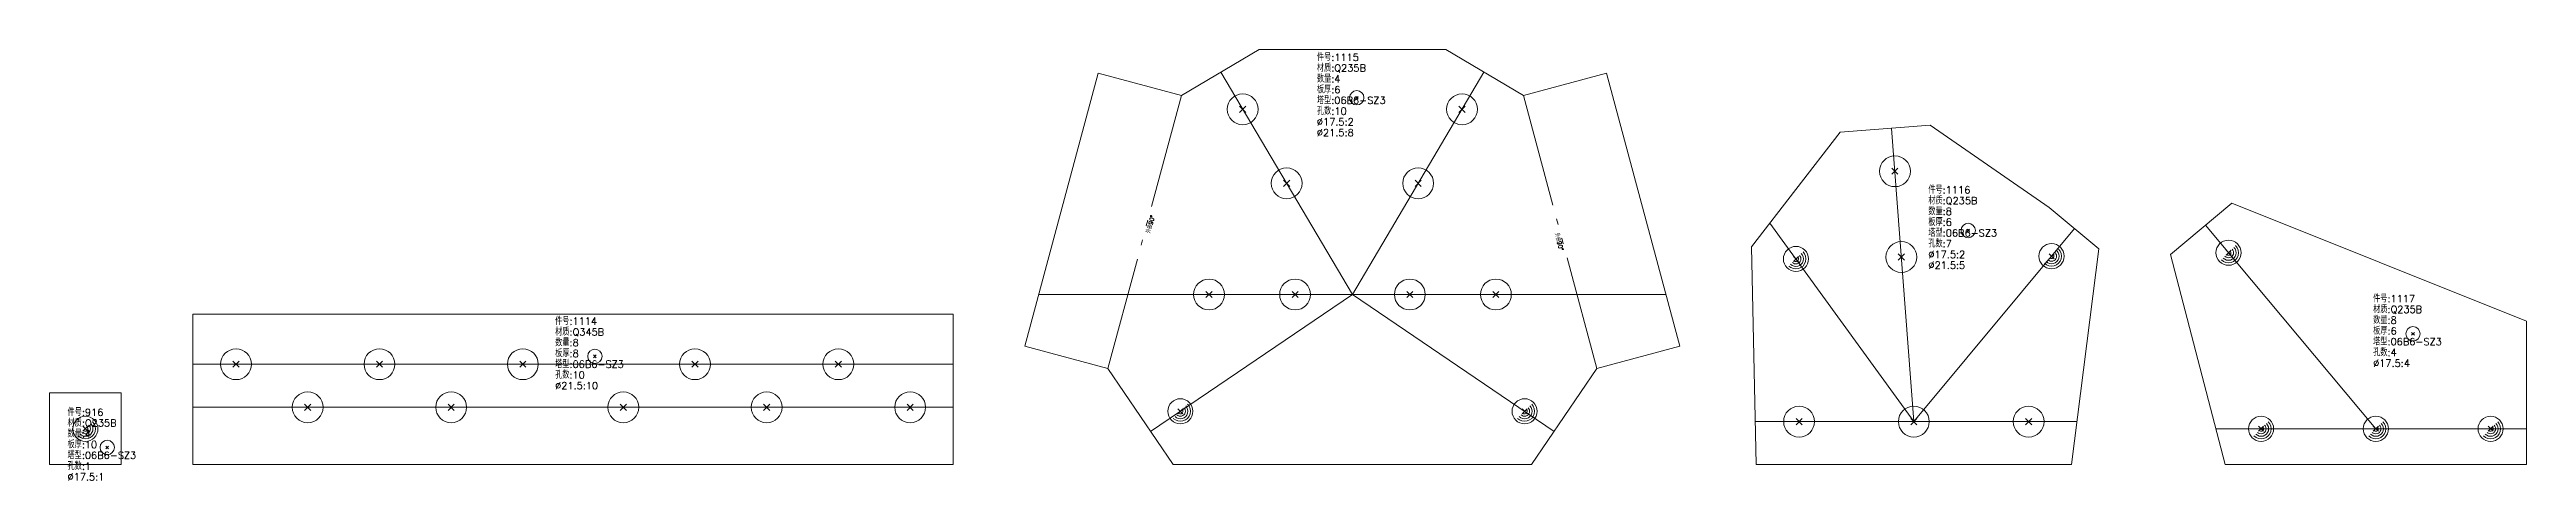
# Model space of a CAD drawing. Extents: x 0 to 24836, y -11 to 587.
# Drawn here: x 21224 to 22951, y -11 to 289 of the extents above; entities that cross this region are included whole.
import ezdxf
from ezdxf.enums import TextEntityAlignment as Align

# ---------------------------------------------------------------- set-up
doc = ezdxf.new("R2010")
doc.units = 0
doc.header["$LTSCALE"] = 20
doc.header["$MEASUREMENT"] = 0
doc.linetypes.add('制弯线', pattern=[5.9, 4, -0.5, 0.2, -0.5, 0.2, -0.5])
for name, color, linetype, lineweight in [('1', 7, 'CONTINUOUS', 25), ('2', 7, 'CONTINUOUS', 25), ('5', 7, 'CONTINUOUS', 25)]:
    doc.layers.add(name, color=color, linetype=linetype, lineweight=lineweight)
doc.styles.get("Standard").update_dxf_attribs({"font": 'simplex', "width": 0.7, "bigfont": 'gbhzfs.shx'})

msp = doc.modelspace()

# ---------------------------------------------------------------- texts
at = {"layer": '2', "color": 7, "linetype": 'Continuous', "lineweight": 13}
for s, p in [('件号:1115', (22108.1, 279.9)), ('材质:Q235B', (22108.1, 272.4)), ('板厚:6', (22108.1, 257.4)), ('数量:4', (22108.1, 264.9)), ('塔型:06B6-SZ3', (22108.1, 249.9)), ('孔数:10', (22108.1, 242.4)), ('%%c17.5:2', (22108.1, 234.9)), ('%%c21.5:8', (22108.1, 227.4)), ('件号:1116', (22534.4, 187.5)), ('材质:Q235B', (22534.4, 180)), ('数量:8', (22534.4, 172.5)), ('板厚:6', (22534.4, 165)), ('塔型:06B6-SZ3', (22534.4, 157.5)), ('孔数:7', (22534.4, 150)), ('%%c17.5:2', (22534.4, 142.5)), ('%%c21.5:5', (22534.4, 135)), ('材质:Q235B', (22844.5, 104.2)), ('件号:1117', (22844.5, 111.7)), ('数量:8', (22844.5, 96.7)), ('件号:1114', (21577, 96)), ('材质:Q345B', (21577, 88.5)), ('数量:8', (21577, 81)), ('板厚:6', (22844.5, 89.2)), ('塔型:06B6-SZ3', (22844.5, 81.7)), ('板厚:8', (21577, 73.5)), ('塔型:06B6-SZ3', (21577, 66)), ('孔数:4', (22844.5, 74.2)), ('%%c17.5:4', (22844.5, 66.7)), ('孔数:10', (21577, 58.5)), ('%%c21.5:10', (21577, 51)), ('件号:916', (21237, 32.5)), ('材质:Q235B', (21237, 25)), ('数量:4', (21237, 17.5)), ('板厚:10', (21237, 10)), ('塔型:06B6-SZ3', (21237, 2.5)), ('孔数:1', (21237, -5)), ('%%c17.5:1', (21237, -12.5))]:
    msp.add_text(s, height=5, dxfattribs=at).set_placement(p, align=Align.BOTTOM_LEFT)
for rotation, p in [(75, (21992.8, 160.8)), (286, (22272.9, 160.8))]:
    msp.add_text('外曲90%%d', height=3, rotation=rotation, dxfattribs=at).set_placement(p, align=Align.BOTTOM_LEFT)

# ---------------------------------------------------------------- blocks, each defined once
blk = doc.blocks.new('板孔21.5')
at = {"layer": '5', "color": 7, "linetype": 'Continuous', "lineweight": 13}
for p, q in [((-0.2, -0.2), (0.2, 0.2)), ((-0.2, 0.2), (0.2, -0.2))]:
    blk.add_line(p, q, dxfattribs=at)
blk.add_circle((0, 0), 1, dxfattribs=at)
blk = doc.blocks.new('板孔17.5')
at = {"layer": '5', "color": 7, "linetype": 'Continuous', "lineweight": 13}
for p, q in [((-0.2, -0.2), (0.2, 0.2)), ((-0.2, 0.2), (0.2, -0.2))]:
    blk.add_line(p, q, dxfattribs=at)
blk.add_circle((0, 0), 1, dxfattribs=at)
for radius in [0.8, 0.6, 0.4, 0.2]:
    blk.add_arc((0, 0), radius, 225, 45, dxfattribs=at)

# ---------------------------------------------------------------- linework, layer by layer
at = {"layer": '1', "color": 7, "linetype": 'Continuous', "lineweight": 18}
for p, q in [((22067.8, 289.3), (22013.6, 257.2)), ((22197.9, 289.3), (22067.8, 289.3)), ((22252.1, 257.2), (22197.9, 289.3)), ((21955.7, 272.8), (21904.5, 82.6)), ((22013.6, 257.2), (21955.7, 272.8)), ((22310, 272.8), (22252.1, 257.2)), ((22361.2, 82.6), (22310, 272.8)), ((22472.9, 231.7), (22411.2, 151.9)), ((22535.7, 236.5), (22472.9, 231.7)), ((22618.6, 179.2), (22535.7, 236.5)), ((22653.2, 150.4), (22618.6, 179.2)), ((22746.1, 182.3), (22703.2, 146.4)), ((22951.4, 100), (22746.1, 182.3)), ((22411.2, 151.9), (22414.3, 0)), ((22634.3, 0), (22653.2, 150.4)), ((22703.2, 146.4), (22741.4, 0)), ((21854.5, 105), (21324.5, 105)), ((21324.5, 105), (21324.5, 0)), ((21854.5, 0), (21854.5, 105)), ((22951.4, 0), (22951.4, 100)), ((21904.5, 82.6), (21962.4, 67)), ((22303.3, 67), (22361.2, 82.6)), ((21962.4, 67), (22007.9, 0)), ((22257.8, 0), (22303.3, 67)), ((21274.5, 50), (21224.5, 50)), ((21224.5, 50), (21224.5, 0)), ((21274.5, 0), (21274.5, 50)), ((21224.5, 0), (21274.5, 0)), ((21324.5, 0), (21854.5, 0)), ((22007.9, 0), (22257.8, 0)), ((22414.3, 0), (22634.3, 0)), ((22741.4, 0), (22951.4, 0))]:
    msp.add_line(p, q, dxfattribs=at)
at = {"layer": '2', "color": 9, "linetype": 'Continuous', "lineweight": 13}
for p, q in [((22132.9, 118.6), (22041.1, 273.5)), ((22132.9, 118.6), (22224.6, 273.5)), ((22524.3, 30), (22508.8, 234.4)), ((22524.3, 30), (22424, 168.4)), ((22524.3, 30), (22636.2, 164.5)), ((22846.4, 25), (22727.7, 166.9)), ((22351.5, 118.6), (21914.2, 118.6)), ((22132.9, 118.6), (21992.2, 23.2)), ((22132.9, 118.6), (22273.5, 23.2)), ((21324.5, 70), (21854.5, 70)), ((21324.5, 40), (21854.5, 40)), ((22413.7, 30), (22638, 30)), ((22734.9, 25), (22951.4, 25))]:
    msp.add_line(p, q, dxfattribs=at)
at = {"layer": '2', "color": 190, "linetype": '制弯线', "lineweight": 13}
for p, q in [((22013.6, 257.2), (21962.4, 67)), ((22303.3, 67), (22252.1, 257.2))]:
    msp.add_line(p, q, dxfattribs=at)
at = {"layer": '2', "color": 7, "linetype": 'Continuous', "lineweight": 13}
for p, q in [((22136.9, 256.7), (22134.9, 254.7)), ((22134.9, 256.7), (22136.9, 254.7)), ((22563.2, 164.2), (22561.2, 162.2)), ((22561.2, 164.2), (22563.2, 162.2)), ((22873.3, 92.2), (22871.3, 90.2)), ((22871.3, 92.2), (22873.3, 90.2)), ((21605.7, 76.5), (21603.7, 74.5)), ((21603.7, 76.5), (21605.7, 74.5)), ((21265.7, 13), (21263.7, 11)), ((21263.7, 13), (21265.7, 11))]:
    msp.add_line(p, q, dxfattribs=at)
for centre in [(22135.9, 255.7), (22562.2, 163.2), (22872.3, 91.2), (21604.7, 75.5), (21264.7, 12)]:
    msp.add_circle(centre, 5, dxfattribs=at)

# ---------------------------------------------------------------- block references
at = {"layer": '1', "color": 7, "linetype": 'Continuous', "lineweight": 13}
for name, p, xscale, yscale, zscale in [('板孔21.5', (22056.4, 247.7), 10.75, 10.75, 10.75), ('板孔21.5', (22209.3, 247.7), 10.75, 10.75, 10.75), ('板孔21.5', (22511.1, 204.5), 10.75, 10.75, 10.75), ('板孔21.5', (22087, 196.1), 10.75, 10.75, 10.75), ('板孔21.5', (22178.7, 196.1), 10.75, 10.75, 10.75), ('板孔17.5', (22743.7, 147.7), 8.75, 8.75, 8.75), ('板孔17.5', (22442.1, 143.4), 8.75, 8.75, 8.75), ('板孔21.5', (22515.6, 144.7), 10.75, 10.75, 10.75), ('板孔17.5', (22620.3, 145.3), 8.75, 8.75, 8.75), ('板孔21.5', (22032.9, 118.6), 10.75, 10.75, 10.75), ('板孔21.5', (22092.9, 118.6), 10.75, 10.75, 10.75), ('板孔21.5', (22172.9, 118.6), 10.75, 10.75, 10.75), ('板孔21.5', (22232.9, 118.6), 10.75, 10.75, 10.75), ('板孔21.5', (21354.5, 70), 10.75, 10.75, 10.75), ('板孔21.5', (21454.5, 70), 10.75, 10.75, 10.75), ('板孔21.5', (21554.5, 70), 10.75, 10.75, 10.75), ('板孔21.5', (21674.5, 70), 10.75, 10.75, 10.75), ('板孔21.5', (21774.5, 70), 10.75, 10.75, 10.75), ('板孔21.5', (21404.5, 40), 10.75, 10.75, 10.75), ('板孔21.5', (21504.5, 40), 10.75, 10.75, 10.75), ('板孔21.5', (21624.5, 40), 10.75, 10.75, 10.75), ('板孔21.5', (21724.5, 40), 10.75, 10.75, 10.75), ('板孔21.5', (21824.5, 40), 10.75, 10.75, 10.75), ('板孔17.5', (22012.9, 37.2), 8.75, 8.75, 8.75), ('板孔17.5', (22252.9, 37.2), 8.75, 8.75, 8.75), ('板孔21.5', (22444.3, 30), 10.75, 10.75, 10.75), ('板孔21.5', (22524.3, 30), 10.75, 10.75, 10.75), ('板孔21.5', (22604.3, 30), 10.75, 10.75, 10.75), ('板孔17.5', (21249.5, 25), 8.75, 8.75, 8.75), ('板孔17.5', (22766.4, 25), 8.75, 8.75, 8.75), ('板孔17.5', (22846.4, 25), 8.75, 8.75, 8.75), ('板孔17.5', (22926.4, 25), 8.75, 8.75, 8.75)]:
    msp.add_blockref(name, p, dxfattribs=dict(at, xscale=xscale, yscale=yscale, zscale=zscale))

msp.set_redraw_order([(e.dxf.handle, doc.entitydb.next_handle()) for e in msp.query("TEXT MTEXT ATTDEF DIMENSION ARC_DIMENSION")])  # texts and dimensions are drawn at this point

doc.saveas('drawing.dxf')
